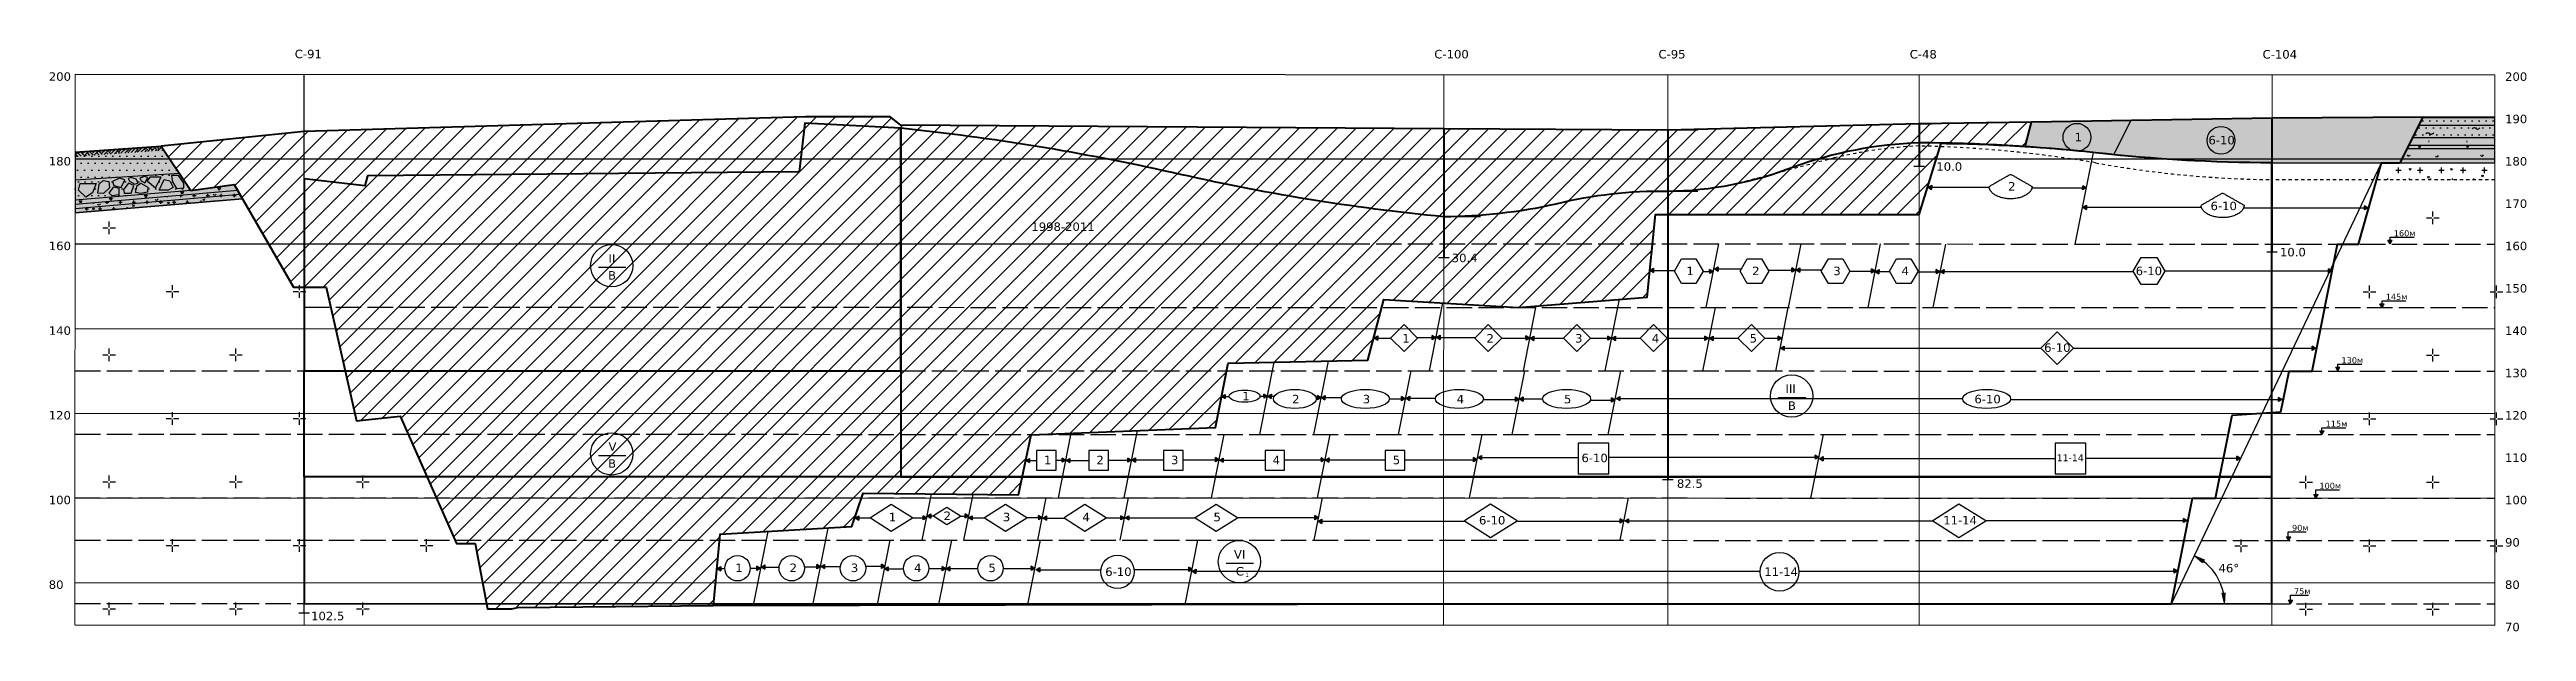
# Model space of a CAD drawing. Header units: millimetres. Extents: x 0 to 6474735, y 0 to 11273163.
# Drawn here: x 3236216 to 3237387, y 5635070 to 5635345 of the extents above; entities that cross this region are included whole.
import ezdxf

# ---------------------------------------------------------------- set-up
doc = ezdxf.new("R2010")
doc.units = ezdxf.units.MM
doc.linetypes.add('ACAD_ISO02W100', pattern=[15, 12, -3])
doc.linetypes.add('AHIDDEN2', pattern=[3, 1.5, -1.5])
for name, color, linetype in [('3доб', 7, 'Continuous'), ('4доб', 7, 'Continuous'), ('5 р1ків', 7, 'Continuous'), ('5доб', 7, 'Continuous'), ('НАДЗЕМКА', 7, 'Continuous'), ('ПРОФІЛЬ_БОРТА', 7, 'Continuous')]:
    doc.layers.add(name, color=color, linetype=linetype)
doc.styles.add('universw', font='universw.shx', dxfattribs={"oblique": 10})
doc.styles.add('стиль1', font='verdana.ttf', dxfattribs={"height": 4})
doc.styles.add('стиль1-свердловини', font='verdana.ttf', dxfattribs={"height": 2})

msp = doc.modelspace()

# ---------------------------------------------------------------- texts
at = {"linetype": 'Continuous', "insert": (3236680.278, 5635262.966), "char_height": 4, "attachment_point": 1, "style": 'стиль1'}
msp.add_mtext_dynamic_manual_height_columns('1998-2011', width=34.37521, gutter_width=7.5, heights=[0], dxfattribs=at)
at = {"layer": '3доб', "char_height": 4, "attachment_point": 1, "style": 'стиль1'}
for s, insert in [('1', (3236855.613, 5635210.245)), ('2', (3236895.405, 5635210.245)), ('3', (3236937.274, 5635210.245)), ('4', (3236973.566, 5635210.245)), ('5', (3237019.774, 5635210.245)), ('6-10', (3237158.986, 5635205.859))]:
    msp.add_mtext_dynamic_manual_height_columns(s, width=5.89081, gutter_width=5, heights=[0], dxfattribs=dict(at, insert=insert))
at = {"layer": '4доб', "char_height": 4, "attachment_point": 1, "style": 'стиль1'}
for s, insert in [('1', (3236779.983, 5635182.933)), ('2', (3236803.501, 5635181.532)), ('3', (3236836.906, 5635181.532)), ('4', (3236881.305, 5635181.532)), ('5', (3236932.002, 5635181.532)), ('6-10', (3237126.016, 5635181.532))]:
    msp.add_mtext_dynamic_manual_height_columns(s, width=5.89081, gutter_width=5, heights=[0], dxfattribs=dict(at, insert=insert))
at = {"layer": '5 р1ків', "char_height": 4, "attachment_point": 1, "style": 'стиль1'}
for s, width, gutter_width, insert in [('1', 5.89081, 5, (3237173.403, 5635305.309)), ('6-10', 5.89081, 5, (3237236.628, 5635303.851)), ('2', 1.38532, 7.5, (3237141.974, 5635282.05, 195.533)), ('6-10', 1.38532, 7.5, (3237237.633, 5635272.786, 195.533)), ('1', 1.38532, 7.5, (3236540.378, 5635101.833)), ('2', 1.38532, 7.5, (3236566.001, 5635101.833)), ('3', 1.38532, 7.5, (3236594.971, 5635101.833)), ('4', 1.38532, 7.5, (3236624.816, 5635101.833)), ('5', 1.38532, 7.5, (3236659.984, 5635101.833)), ('6-10', 1.38532, 7.5, (3236715.201, 5635099.989, 195.533)), ('11-14', 1.38532, 7.5, (3237026.679, 5635099.989, 195.533))]:
    msp.add_mtext_dynamic_manual_height_columns(s, width=width, gutter_width=gutter_width, heights=[0], dxfattribs=dict(at, insert=insert))
at = {"layer": '5 р1ків', "color": 7, "char_height": 4, "attachment_point": 1, "style": 'стиль1'}
for s, insert in [('1', (3236989.937, 5635242.087, 195.533)), ('2', (3237020.972, 5635242.087, 195.533)), ('3', (3237059.332, 5635242.087, 195.533)), ('4', (3237091.577, 5635242.087, 195.533)), ('6-10', (3237202.248, 5635242.087, 195.533))]:
    msp.add_mtext_dynamic_manual_height_columns(s, width=1.38532, gutter_width=7.5, heights=[0], dxfattribs=dict(at, insert=insert))
at = {"layer": '5 р1ків', "linetype": 'Continuous', "char_height": 4, "attachment_point": 1, "style": 'стиль1'}
for s, insert in [('1', (3236612.879, 5635125.822)), ('2', (3236638.789, 5635126.415)), ('3', (3236666.817, 5635125.822)), ('4', (3236704.419, 5635125.822)), ('5', (3236766.393, 5635125.822)), ('6-10', (3236891.851, 5635124.311)), ('11-14', (3237111.265, 5635124.311))]:
    msp.add_mtext_dynamic_manual_height_columns(s, width=8.41911, gutter_width=5, heights=[0], dxfattribs=dict(at, insert=insert))
at = {"layer": '5доб', "attachment_point": 1, "style": 'стиль1'}
for s, width, insert, char_height in [('1', 4, (3236686.26, 5635152.782), 4), ('2', 4, (3236711.044, 5635152.782), 4), ('3', 4, (3236746.297, 5635152.782), 4), ('4', 4, (3236794.308, 5635152.782), 4), ('5', 4, (3236851.086, 5635152.782), 4), ('6-10', 23.68242, (3236940.282, 5635153.747), 4), ('11-14', 23.68242, (3237164.932, 5635153.397), 3.2)]:
    msp.add_mtext_dynamic_manual_height_columns(s, width=width, gutter_width=5, heights=[0], dxfattribs=dict(at, insert=insert, char_height=char_height))
at = {"layer": 'ПРОФІЛЬ_БОРТА', "attachment_point": 1}
for s, width, insert, char_height, style in [('C-91', 13.8036, (3236332.126, 5635344.561), 4, 'стиль1'), ('C-100', 13.8036, (3236870.736, 5635344.467), 4, 'стиль1'), ('C-95', 13.8036, (3236976.696, 5635344.448), 4, 'стиль1'), ('C-48', 13.8036, (3237095.456, 5635344.428), 4, 'стиль1'), ('C-104', 13.8036, (3237262.226, 5635344.398), 4, 'стиль1'), ('200', 5.24734, (3236215.874, 5635333.895), 4, 'стиль1-свердловини'), ('200', 5.24734, (3237376.843, 5635333.865), 4, 'стиль1-свердловини'), ('190', 5.24734, (3237376.84, 5635313.865), 4, 'стиль1-свердловини'), ('180', 5.24734, (3236215.863, 5635293.895), 4, 'стиль1-свердловини'), ('10.0', 1.68961, (3237108.013, 5635291.38), 4, 'стиль1'), ('к', 2.14139, (3237340.257, 5635302.298), 1.5, 'universw'), ('к', 2.14139, (3237358.201, 5635302.169), 1.5, 'universw'), ('180', 5.24734, (3237376.833, 5635293.865), 4, 'стиль1-свердловини'), ('170', 5.24734, (3237376.833, 5635273.865), 4, 'стиль1-свердловини'), ('160м', 8.39598, (3237324.246, 5635259.266), 2.8, 'стиль1'), ('160', 5.24734, (3236215.867, 5635253.895), 4, 'стиль1-свердловини'), ('ІІ', 2.69401, (3236480.415, 5635247.99), 4, 'стиль1'), ('30.4', 1.68961, (3236878.973, 5635248.219), 4, 'стиль1'), ('10.0', 1.68961, (3237270.446, 5635250.951), 4, 'стиль1'), ('160', 5.24734, (3237376.837, 5635253.865), 4, 'стиль1-свердловини'), ('В', 5.41282, (3236480.191, 5635239.995), 4, 'стиль1'), ('150', 5.24734, (3237376.833, 5635233.865), 4, 'стиль1-свердловини'), ('145м', 8.39598, (3237320.446, 5635229.259), 2.8, 'стиль1'), ('140', 5.24734, (3236215.86, 5635213.895), 4, 'стиль1-свердловини'), ('140', 5.24734, (3237376.83, 5635213.865), 4, 'стиль1-свердловини'), ('130м', 8.39598, (3237299.522, 5635199.273), 2.8, 'стиль1'), ('ІІІ', 2.69401, (3237036.724, 5635186.443), 4, 'стиль1'), ('130', 5.24734, (3237376.826, 5635193.865), 4, 'стиль1-свердловини'), ('В', 5.41282, (3237037.878, 5635178.448), 4, 'стиль1'), ('120', 5.24734, (3236215.835, 5635173.895), 4, 'стиль1-свердловини'), ('115м', 8.39598, (3237292.03, 5635169.328), 2.8, 'стиль1'), ('120', 5.24734, (3237376.805, 5635173.865), 4, 'стиль1-свердловини'), ('V', 2.69401, (3236480.415, 5635159.108), 4, 'стиль1'), ('В', 5.41282, (3236480.191, 5635151.114), 4, 'стиль1'), ('110', 5.24734, (3237376.805, 5635153.865), 4, 'стиль1-свердловини'), ('82.5', 1.68961, (3236985.415, 5635141.631), 4, 'стиль1'), ('100м', 8.39598, (3237289.087, 5635139.995), 2.8, 'стиль1'), ('100', 5.24734, (3236215.846, 5635133.895), 4, 'стиль1-свердловини'), ('100', 5.24734, (3237376.816, 5635133.865), 4, 'стиль1-свердловини'), ('90м', 8.39598, (3237276.136, 5635120.106), 2.8, 'стиль1'), ('VІ', 2.69401, (3236776.039, 5635108.201), 4, 'стиль1'), ('90', 5.24734, (3237376.812, 5635113.865), 4, 'стиль1-свердловини'), ('80', 5.24734, (3236215.839, 5635093.895), 4, 'стиль1-свердловини'), ('С', 5.41282, (3236776.885, 5635100.206), 4, 'стиль1'), ('1', 1.90319, (3236781.383, 5635097.522), 2, 'стиль1'), ('46%%D', 8.39598, (3237241.417, 5635101.674), 4, 'стиль1'), ('80', 5.24734, (3237376.809, 5635093.865), 4, 'стиль1-свердловини'), ('75м', 8.39598, (3237277.099, 5635090.202), 2.8, 'стиль1'), ('102.5', 1.68961, (3236339.84, 5635079.09), 4, 'стиль1'), ('70', 5.24734, (3237376.805, 5635073.865), 4, 'стиль1-свердловини')]:
    msp.add_mtext_dynamic_manual_height_columns(s, width=width, gutter_width=7.5, heights=[0], dxfattribs=dict(at, insert=insert, char_height=char_height, style=style))

# ---------------------------------------------------------------- blocks, each defined once
blk = doc.blocks.new('25_1')
at = {"linetype": 'Continuous'}
blk.add_hatch(color=0, dxfattribs=at).paths.add_polyline_path([(0.5, 0.35), (-0.5, 0.35), (0, -0.51)])
at = {"color": 0, "linetype": 'Continuous'}
for points in [[(-0.5, 0.35), (0.5, 0.35)], [(0, -0.51), (-0.5, 0.35)], [(0, -0.51), (0.5, 0.35)]]:
    blk.add_lwpolyline(points, dxfattribs=at)

# ---------------------------------------------------------------- hatches: boundary and pattern name
at = {"linetype": 'Continuous'}
h = msp.add_hatch(dxfattribs=at)
h.set_pattern_fill('ANSI31', color=256, scale=2)
edge = h.paths.add_edge_path()
edge.add_line((3236269.037, 5635298.942), (3236283.071, 5635278.139))
edge.add_line((3236283.071, 5635278.139), (3236303.555, 5635280.939))
edge.add_line((3236303.555, 5635280.939), (3236331.588, 5635232.331))
edge.add_line((3236331.588, 5635232.331), (3236347.026, 5635232.331))
edge.add_line((3236347.026, 5635232.331), (3236361.222, 5635169.326))
edge.add_line((3236361.222, 5635169.326), (3236381.986, 5635171.522))
edge.add_line((3236381.986, 5635171.522), (3236408.538, 5635111.317))
edge.add_line((3236408.538, 5635111.317), (3236417.347, 5635111.317))
edge.add_line((3236417.347, 5635111.317), (3236423.251, 5635080.515))
edge.add_line((3236423.251, 5635080.515), (3236434.706, 5635080.515))
edge.add_line((3236434.706, 5635080.515), (3236437.446, 5635081.128))
edge.add_line((3236437.446, 5635081.128), (3236530.084, 5635082.112))
edge.add_line((3236530.084, 5635082.112), (3236533.145, 5635115.696))
edge.add_line((3236533.145, 5635115.696), (3236595.364, 5635119.285))
edge.add_line((3236595.364, 5635119.285), (3236600.724, 5635135.084))
edge.add_line((3236600.724, 5635135.084), (3236674.261, 5635134.271))
edge.add_line((3236674.261, 5635134.271), (3236680.142, 5635162.67))
edge.add_line((3236680.142, 5635162.67), (3236767.258, 5635166.055))
edge.add_line((3236767.258, 5635166.055), (3236773.3, 5635196.454))
edge.add_line((3236773.3, 5635196.454), (3236839.315, 5635197.842))
edge.add_line((3236839.315, 5635197.842), (3236846.829, 5635226.641))
edge.add_line((3236846.829, 5635226.641), (3236910.403, 5635222.83))
edge.add_line((3236910.403, 5635222.83), (3236971.352, 5635227.725))
edge.add_line((3236971.352, 5635227.725), (3236975.239, 5635266.797))
edge.add_line((3236975.239, 5635266.797), (3237099.892, 5635266.797))
edge.add_line((3237099.892, 5635266.797), (3237110.239, 5635300.348))
edge.add_arc((3237105.355, 5634670.671), 629.696, 85.931835, 89.555619, ccw=False)
edge.add_line((3237150.028, 5635298.78), (3237153.024, 5635310.416))
edge.add_line((3237153.024, 5635310.416), (3237099.905, 5635309.597))
edge.add_line((3237099.905, 5635309.597), (3236981.144, 5635306.617))
edge.add_line((3236981.144, 5635306.617), (3236875.183, 5635307.236))
edge.add_line((3236875.183, 5635307.236), (3236618.574, 5635308.881))
edge.add_line((3236618.574, 5635308.881), (3236613.575, 5635312.882))
edge.add_line((3236613.575, 5635312.882), (3236573.574, 5635312.882))
edge.add_line((3236573.574, 5635312.882), (3236336.574, 5635305.927))
edge.add_line((3236336.574, 5635305.927), (3236269.037, 5635298.942))
at = {"layer": 'ПРОФІЛЬ_БОРТА'}
h = msp.add_hatch(color=2, dxfattribs=at)
h.dxf.hatch_style = 1
edge = h.paths.add_edge_path()
edge.add_line((3237153.047, 5635310.427), (3237150.048, 5635298.78))
edge.add_arc((3237080.549, 5634289.171), 1011.999, 83.506276, 86.062104, ccw=False)
edge.add_arc((3237267.965, 5636053.633), 762.456, 264.508568, 269.90205)
edge.add_line((3237266.662, 5635291.179), (3237372.013, 5635291.16))
edge.add_line((3237372.013, 5635291.16), (3237372.017, 5635312.761))
edge.add_line((3237372.017, 5635312.761), (3237266.699, 5635312.179))
edge.add_line((3237266.699, 5635312.179), (3237153.047, 5635310.427))
h = msp.add_hatch(dxfattribs=at)
h.set_pattern_fill('DOTS', color=256, scale=2.1)
h.paths.add_polyline_path([(3237371.993, 5635308.967), (3237336.257, 5635308.967), (3237333.299, 5635303.155), (3237371.992, 5635303.149)])
h = msp.add_hatch(dxfattribs=at)
h.set_pattern_fill('DOTS', color=256, scale=2.1)
h.paths.add_polyline_path([(3237371.993, 5635312.749), (3237338.185, 5635312.755), (3237336.257, 5635308.967), (3237371.993, 5635308.967)])
h = msp.add_hatch(color=2, dxfattribs=at)
h.dxf.hatch_style = 1
h.paths.add_polyline_path([(3236228.258, 5635267.458), (3236307.448, 5635274.19), (3236303.555, 5635280.939), (3236283.071, 5635278.139), (3236269.037, 5635298.942), (3236228.263, 5635296.102)])
h = msp.add_hatch(dxfattribs=at)
h.set_pattern_fill('DOTS', color=256, scale=2.1)
h.paths.add_polyline_path([(3236228.263, 5635296.102), (3236228.262, 5635292.949), (3236273.08, 5635292.949), (3236269.037, 5635298.942)])
h.paths.add_polyline_path([(3236228.262, 5635292.949), (3236228.26, 5635282.955), (3236277.692, 5635286.112), (3236273.08, 5635292.949)])
h = msp.add_hatch(dxfattribs=at)
h.set_pattern_fill('EARTH', color=256, scale=0.5, angle=45)
h.paths.add_polyline_path([(3236270.329, 5635297.027), (3236269.037, 5635298.942), (3236228.263, 5635296.102), (3236228.262, 5635294.097)])
h = msp.add_hatch(dxfattribs=at)
h.set_pattern_fill('DOTS', color=256, scale=2)
h.paths.add_polyline_path([(3236228.26, 5635282.955), (3236228.259, 5635273.48), (3236283.071, 5635278.139), (3236277.692, 5635286.112)])
h.paths.add_polyline_path([(3236241.579, 5635282.813), (3236244.301, 5635282.344), (3236244.582, 5635279.251), (3236241.673, 5635276.58), (3236239.044, 5635276.861), (3236239.655, 5635280.985)], flags=16)
h.paths.add_polyline_path([(3236238.198, 5635281.342), (3236236.575, 5635276.955), (3236233.328, 5635274.953), (3236229.89, 5635278.195), (3236230.75, 5635281.342)], flags=16)
h.paths.add_polyline_path([(3236246.037, 5635282.391), (3236249.323, 5635283.844), (3236251.857, 5635283.094), (3236250.074, 5635279.532), (3236246.648, 5635280.376)], flags=16)
h.paths.add_polyline_path([(3236246.554, 5635279.72), (3236248.947, 5635279.204), (3236248.947, 5635275.97), (3236245.85, 5635275.595), (3236244.395, 5635276.814)], flags=16)
h.paths.add_polyline_path([(3236251.16, 5635278.551), (3236253.553, 5635281.551), (3236256.088, 5635280.379), (3236254.867, 5635276.77), (3236251.441, 5635276.77)], flags=16)
h.paths.add_polyline_path([(3236253.321, 5635283.696), (3236254.727, 5635284.129), (3236257.219, 5635283.35), (3236258.142, 5635281.646), (3236256.604, 5635280.988), (3236253.929, 5635282.394)], flags=16)
h.paths.add_polyline_path([(3236257.597, 5635280.445), (3236259.331, 5635281.551), (3236262.689, 5635279.708), (3236262.467, 5635277.24), (3236259.161, 5635276.615), (3236256.785, 5635277.129)], flags=16)
h.paths.add_polyline_path([(3236258.832, 5635283.822), (3236261.068, 5635284.686), (3236262.713, 5635284.154), (3236261.321, 5635281.624), (3236259.553, 5635282.597)], flags=16)
h.paths.add_polyline_path([(3236262.429, 5635282.626), (3236263.597, 5635284.316), (3236269.025, 5635284.316), (3236266.34, 5635279.245)], flags=16)
h.paths.add_polyline_path([(3236268.091, 5635278.254), (3236270.425, 5635283.267), (3236273.11, 5635282.567), (3236274.686, 5635279.536), (3236272.23, 5635278.259)], flags=16)
h.paths.add_polyline_path([(3236273.811, 5635285.073), (3236277.137, 5635285.073), (3236279.706, 5635281.46), (3236279.706, 5635279.303), (3236276.262, 5635279.012), (3236274.357, 5635282.2)], flags=16)
h = msp.add_hatch(dxfattribs=at)
h.set_pattern_fill('CROSS', color=256, scale=0.8)
h.set_pattern_definition([(0, (3237294.7753, 5635287.5894), (5.08, 5.08), [2.54, -7.62]), (90, (3237296.0453, 5635286.3194), (-5.08, 5.08), [2.54, -7.62])])
h.paths.add_polyline_path([(3237371.99, 5635291.149), (3237318.451, 5635291.158), (3237316.196, 5635283.158), (3237371.988, 5635283.149)])
h = msp.add_hatch(dxfattribs=at)
h.set_pattern_fill('CROSS', color=256, scale=0.5)
h.paths.add_polyline_path([(3236269.154, 5635272.942), (3236245.592, 5635272.946), (3236228.258, 5635271.472), (3236228.258, 5635269.465)])
h.paths.add_polyline_path([(3236245.592, 5635272.946), (3236269.154, 5635272.942), (3236306.344, 5635276.104), (3236305.241, 5635278.017)])
h = msp.add_hatch(dxfattribs=at)
h.set_pattern_fill('CROSS', color=256, scale=0.5)
h.paths.add_polyline_path([(3236292.716, 5635272.938), (3236269.154, 5635272.942), (3236228.258, 5635269.465), (3236228.258, 5635267.458)])
h.paths.add_polyline_path([(3236269.154, 5635272.942), (3236292.716, 5635272.938), (3236307.448, 5635274.19), (3236306.344, 5635276.104)])
h = msp.add_hatch(color=256, dxfattribs=at)
h.dxf.hatch_style = 1
h.paths.add_polyline_path([(3237234.692, 5635103.591), (3237233.829, 5635102.165), (3237229.99, 5635105.483)])
h = msp.add_hatch(color=256, dxfattribs=at)
h.dxf.hatch_style = 1
h.paths.add_polyline_path([(3237244.553, 5635087.83), (3237242.895, 5635087.664), (3237244.221, 5635082.772)])

# ---------------------------------------------------------------- linework, layer by layer
at = {"linetype": 'Continuous', "lineweight": 40}
msp.add_lwpolyline([(3236269.037, 5635298.942), (3236283.071, 5635278.139), (3236303.555, 5635280.939), (3236331.588, 5635232.331), (3236347.026, 5635232.331), (3236361.222, 5635169.326), (3236381.986, 5635171.522), (3236408.538, 5635111.317), (3236417.347, 5635111.317), (3236423.251, 5635080.515), (3236434.706, 5635080.515), (3236437.446, 5635081.128), (3236530.084, 5635082.112), (3236533.145, 5635115.696), (3236595.364, 5635119.285), (3236600.724, 5635135.084), (3236674.261, 5635134.271), (3236680.142, 5635162.67), (3236767.258, 5635166.055), (3236773.3, 5635196.454), (3236839.315, 5635197.842), (3236846.829, 5635226.641), (3236910.403, 5635222.83), (3236971.352, 5635227.725), (3236975.239, 5635266.797), (3237099.892, 5635266.797), (3237110.239, 5635300.348, -0.01581306), (3237150.028, 5635298.78), (3237153.024, 5635310.416), (3237099.905, 5635309.597), (3236981.144, 5635306.617), (3236875.183, 5635307.236), (3236618.574, 5635308.881), (3236613.575, 5635312.882), (3236573.574, 5635312.882), (3236336.574, 5635305.927)], format="xyb", close=True, dxfattribs=at)
at = {"layer": '3доб'}
for points in [[(3236856.462, 5635214.712), (3236850.083, 5635208.332), (3236856.462, 5635201.953), (3236862.842, 5635208.332), (3236856.462, 5635214.712)], [(3236896.254, 5635214.712), (3236889.875, 5635208.332), (3236896.254, 5635201.953), (3236902.634, 5635208.332), (3236896.254, 5635214.712)], [(3236938.124, 5635214.712), (3236931.744, 5635208.332), (3236938.124, 5635201.953), (3236944.503, 5635208.332), (3236938.124, 5635214.712)], [(3236974.415, 5635214.712), (3236968.036, 5635208.332), (3236974.415, 5635201.953), (3236980.795, 5635208.332), (3236974.415, 5635214.712)], [(3237020.623, 5635214.712), (3237014.244, 5635208.332), (3237020.623, 5635201.953), (3237027.003, 5635208.332), (3237020.623, 5635214.712)], [(3237165.184, 5635211.359), (3237157.465, 5635203.64), (3237165.184, 5635195.921), (3237172.903, 5635203.64), (3237165.184, 5635211.359)]]:
    msp.add_lwpolyline(points, dxfattribs=at)
at = {"layer": '4доб'}
for centre, major_axis, ratio in [((3236781.078, 5635180.923), (7.262, 0), 0.39673127), ((3236804.782, 5635179.62), (10.124, 0), 0.44465126), ((3236838.186, 5635179.62), (11.347, 0), 0.39673127), ((3236882.585, 5635179.62), (11.347, 0), 0.39673127), ((3236933.282, 5635179.62), (11.347, 0), 0.39673127), ((3237131.759, 5635179.62), (11.347, 0), 0.39673127)]:
    msp.add_ellipse(centre, major_axis=major_axis, ratio=ratio, dxfattribs=at)
at = {"layer": '5 р1ків', "color": 7}
for points in [[(3236987.594, 5635234.151), (3236984.213, 5635240.008), (3236987.594, 5635245.864), (3236994.357, 5635245.864), (3236997.738, 5635240.008), (3236994.357, 5635234.151)], [(3237018.63, 5635234.151), (3237015.248, 5635240.008), (3237018.63, 5635245.864), (3237025.392, 5635245.864), (3237028.774, 5635240.008), (3237025.392, 5635234.151)], [(3237056.989, 5635234.151), (3237053.608, 5635240.008), (3237056.989, 5635245.864), (3237063.752, 5635245.864), (3237067.133, 5635240.008), (3237063.752, 5635234.151)], [(3237089.234, 5635234.151), (3237085.853, 5635240.008), (3237089.234, 5635245.864), (3237095.997, 5635245.864), (3237099.378, 5635240.008), (3237095.997, 5635234.151)], [(3237204.823, 5635233.586), (3237201.104, 5635240.028), (3237204.823, 5635246.471), (3237212.262, 5635246.471), (3237215.982, 5635240.028), (3237212.262, 5635233.586)]]:
    msp.add_lwpolyline(points, close=True, dxfattribs=at)
at = {"layer": '5 р1ків', "linetype": 'Continuous'}
for points in [[(3236614.055, 5635129.738), (3236604.199, 5635123.426), (3236614.055, 5635117.084), (3236624.169, 5635123.411), (3236614.055, 5635129.738)], [(3236640.365, 5635128.354), (3236634.058, 5635124.314), (3236640.365, 5635120.256), (3236646.838, 5635124.305), (3236640.365, 5635128.354)], [(3236667.994, 5635129.738), (3236658.138, 5635123.426), (3236667.994, 5635117.084), (3236678.107, 5635123.411), (3236667.994, 5635129.738)], [(3236705.596, 5635129.738), (3236695.74, 5635123.426), (3236705.596, 5635117.084), (3236715.709, 5635123.411), (3236705.596, 5635129.738)], [(3236767.57, 5635129.738), (3236757.714, 5635123.426), (3236767.57, 5635117.084), (3236777.683, 5635123.411), (3236767.57, 5635129.738)], [(3236897.261, 5635129.975), (3236884.941, 5635122.085), (3236897.261, 5635114.158), (3236909.902, 5635122.066), (3236897.261, 5635129.975)], [(3237118.701, 5635129.975), (3237106.381, 5635122.085), (3237118.701, 5635114.158), (3237131.343, 5635122.066), (3237118.701, 5635129.975)]]:
    msp.add_lwpolyline(points, close=True, dxfattribs=at)
at = {"layer": '5 р1ків'}
for centre, radius in [((3237174.455, 5635303.214), 6.56), ((3237242.56, 5635301.755), 6.56), ((3236541.379, 5635099.61), 6), ((3236567.002, 5635099.61), 6), ((3236595.972, 5635099.61), 6), ((3236625.816, 5635099.61), 6), ((3236660.984, 5635099.61), 6), ((3236721.003, 5635097.961), 7.909), ((3237033.938, 5635097.961), 9.133)]:
    msp.add_circle(centre, radius, dxfattribs=at)
for points in [[(3237153.269, 5635279.969, 195.533), (3237148.197, 5635282.883, 195.533), (3237143.124, 5635285.796, 195.533), (3237138.052, 5635282.883, 195.533), (3237132.98, 5635279.969, 195.533), (3237132.98, 5635274.142, 195.533), (3237143.124, 5635274.142, 195.533), (3237153.269, 5635274.142, 195.533), (3237153.269, 5635279.969, 195.533)], [(3237253.479, 5635271.099, 195.533), (3237248.407, 5635274.013, 195.533), (3237243.334, 5635276.926, 195.533), (3237238.262, 5635274.013, 195.533), (3237233.19, 5635271.099, 195.533), (3237233.19, 5635265.272, 195.533), (3237243.334, 5635265.272, 195.533), (3237253.479, 5635265.272, 195.533), (3237253.479, 5635271.099, 195.533)]]:
    msp.add_rational_spline(points, [1, 1, 1, 1, 1, 0.707106781187, 1, 0.707106781187, 1], degree=2, knots=[0, 0, 0, 1, 1, 2, 2, 3.57079633, 3.57079633, 5.14159265, 5.14159265, 5.14159265], dxfattribs=at)
at = {"layer": '5доб'}
for points in [[(3236682.732, 5635145.994), (3236691.948, 5635145.994), (3236691.948, 5635155.21), (3236682.732, 5635155.21)], [(3236707.517, 5635145.994), (3236716.733, 5635145.994), (3236716.733, 5635155.21), (3236707.517, 5635155.21)], [(3236742.769, 5635145.994), (3236751.985, 5635145.994), (3236751.985, 5635155.21), (3236742.769, 5635155.21)], [(3236790.781, 5635145.994), (3236799.997, 5635145.994), (3236799.997, 5635155.21), (3236790.781, 5635155.21)], [(3236847.558, 5635145.994), (3236856.774, 5635145.994), (3236856.774, 5635155.21), (3236847.558, 5635155.21)], [(3236938.766, 5635144.284), (3236953.166, 5635144.284), (3236953.166, 5635158.684), (3236938.766, 5635158.684)], [(3237164.232, 5635144.284), (3237178.632, 5635144.284), (3237178.632, 5635158.684), (3237164.232, 5635158.684)]]:
    msp.add_lwpolyline(points, close=True, dxfattribs=at)
at = {"layer": 'НАДЗЕМКА', "color": 7}
for points in [[(3237322.506, 5635253.351), (3237322.506, 5635255.962), (3237333.798, 5635255.962)], [(3237318.707, 5635223.345), (3237318.707, 5635225.956), (3237329.998, 5635225.956)], [(3237297.782, 5635193.359), (3237297.782, 5635195.97), (3237309.074, 5635195.97)], [(3237290.29, 5635163.414), (3237290.29, 5635166.025), (3237301.582, 5635166.025)], [(3237287.347, 5635134.08), (3237287.347, 5635136.691), (3237298.639, 5635136.691)], [(3237274.396, 5635114.192), (3237274.396, 5635116.803), (3237282.905, 5635116.803)], [(3237275.36, 5635084.287), (3237275.36, 5635086.898), (3237283.869, 5635086.898)]]:
    msp.add_lwpolyline(points, dxfattribs=at)
at = {"layer": 'ПРОФІЛЬ_БОРТА', "lineweight": 15}
for p, q in [((3236228.269, 5635332.949), (3236228.224, 5635072.949)), ((3236336.579, 5635332.93), (3236336.533, 5635072.93)), ((3236875.189, 5635332.836), (3236875.143, 5635072.836)), ((3236981.149, 5635332.817), (3236981.103, 5635072.817)), ((3237099.909, 5635332.797), (3237099.863, 5635072.797)), ((3237266.679, 5635332.768), (3237266.633, 5635072.768)), ((3237371.997, 5635332.749), (3237371.951, 5635072.749))]:
    msp.add_line(p, q, dxfattribs=at)
at = {"layer": 'ПРОФІЛЬ_БОРТА'}
msp.add_line((3237191.868, 5635295.014), (3237200.175, 5635311.334), dxfattribs=at)
at = {"layer": 'ПРОФІЛЬ_БОРТА', "color": 4}
for points in [[(3236228.269, 5635332.949), (3237371.997, 5635332.749)], [(3236228.262, 5635292.949), (3237371.99, 5635292.949)], [(3236228.255, 5635252.949), (3236835.545, 5635252.843)], [(3236228.248, 5635212.949), (3237371.976, 5635212.749)], [(3236228.241, 5635172.949), (3237371.969, 5635172.749)], [(3236228.234, 5635132.949), (3237371.962, 5635132.749)], [(3236228.227, 5635092.949), (3237371.955, 5635092.749)], [(3236228.224, 5635072.949), (3237371.951, 5635072.749)]]:
    msp.add_lwpolyline(points, dxfattribs=at)
at = {"layer": 'ПРОФІЛЬ_БОРТА'}
for points in [[(3236336.537, 5635092.93), (3236336.579, 5635332.93)], [(3237333.299, 5635303.155), (3237371.992, 5635303.149)], [(3237336.257, 5635308.967), (3237371.993, 5635308.967)], [(3236269.037, 5635298.942), (3236228.263, 5635296.102)], [(3237173.712, 5635252.782), (3237182.305, 5635296.027)], [(3237371.991, 5635297.749), (3237330.551, 5635297.756)], [(3237371.991, 5635299.267), (3237331.32, 5635299.267)], [(3237336.728, 5635299.079), (3237336.419, 5635298.139), (3237336.106, 5635299.089)], [(3237359.393, 5635299.079), (3237359.084, 5635298.14), (3237358.771, 5635299.089)], [(3236277.692, 5635286.112), (3236228.26, 5635282.955)], [(3237219.172, 5635082.776), (3237318.454, 5635291.167)], [(3237266.638, 5635291.167), (3237371.99, 5635291.149)], [(3237332.316, 5635288.462), (3237332.007, 5635287.522), (3237331.694, 5635288.472)], [(3237341.021, 5635284.673), (3237340.712, 5635283.734), (3237340.399, 5635284.684)], [(3237351.903, 5635288.377), (3237351.593, 5635287.437), (3237351.28, 5635288.387)], [(3237366.55, 5635285.315), (3237366.24, 5635284.375), (3237365.928, 5635285.325)], [(3236305.241, 5635278.017), (3236228.258, 5635271.472)], [(3236306.344, 5635276.104), (3236228.258, 5635269.465)], [(3236307.448, 5635274.19), (3236228.258, 5635267.458)], [(3236283.071, 5635278.139), (3236228.259, 5635273.48)], [(3236237.227, 5635269.762), (3236236.917, 5635268.822), (3236236.604, 5635269.772)], [(3236256.166, 5635271.28), (3236255.857, 5635270.341), (3236255.544, 5635271.29)], [(3236272.805, 5635272.517), (3236272.496, 5635271.577), (3236272.183, 5635272.527)], [(3236289.419, 5635274.103), (3236289.11, 5635273.163), (3236288.797, 5635274.113)], [(3237342.745, 5635265.72), (3237342.745, 5635268.22)], [(3236241.332, 5635260.426), (3236243.832, 5635260.426)], [(3236244.332, 5635260.926), (3236244.332, 5635263.426)], [(3236244.332, 5635257.426), (3236244.332, 5635259.926)], [(3236244.832, 5635260.426), (3236247.332, 5635260.426)], [(3237339.745, 5635265.22), (3237342.245, 5635265.22)], [(3237342.745, 5635262.22), (3237342.745, 5635264.72)], [(3237343.245, 5635265.22), (3237345.745, 5635265.22)], [(3236999.227, 5635222.814), (3237005.196, 5635252.854)], [(3237038.123, 5635222.808), (3237044.093, 5635252.854)], [(3237075.728, 5635222.801), (3237081.696, 5635252.841)], [(3237106.544, 5635222.727), (3237112.513, 5635252.766)], [(3236274.335, 5635230.926), (3236274.335, 5635233.426)], [(3236334.335, 5635230.926), (3236334.335, 5635233.426)], [(3236475.65, 5635241.786), (3236488.658, 5635241.786)], [(3237312.745, 5635230.745), (3237312.745, 5635233.245)], [(3237372.745, 5635230.745), (3237372.745, 5635233.245)], [(3236271.335, 5635230.426), (3236273.835, 5635230.426)], [(3236274.335, 5635227.426), (3236274.335, 5635229.926)], [(3236274.835, 5635230.426), (3236277.335, 5635230.426)], [(3236331.335, 5635230.426), (3236333.835, 5635230.426)], [(3236334.335, 5635227.426), (3236334.335, 5635229.926)], [(3236334.835, 5635230.426), (3236337.335, 5635230.426)], [(3236868.407, 5635192.837), (3236874.79, 5635224.965)], [(3236912.815, 5635192.829), (3236918.911, 5635223.513)], [(3236951.552, 5635192.823), (3236958.278, 5635226.675)], [(3236997.654, 5635192.767), (3237003.624, 5635222.814)], [(3237032.097, 5635192.761), (3237038.067, 5635222.808)], [(3237309.745, 5635230.245), (3237312.245, 5635230.245)], [(3237312.745, 5635227.245), (3237312.745, 5635229.745)], [(3237313.245, 5635230.245), (3237315.745, 5635230.245)], [(3237369.745, 5635230.245), (3237372.245, 5635230.245)], [(3237372.745, 5635227.245), (3237372.745, 5635229.745)], [(3237373.245, 5635230.245), (3237375.745, 5635230.245)], [(3236241.332, 5635200.426), (3236243.832, 5635200.426)], [(3236244.332, 5635200.926), (3236244.332, 5635203.426)], [(3236244.332, 5635197.426), (3236244.332, 5635199.926)], [(3236244.832, 5635200.426), (3236247.332, 5635200.426)], [(3236301.335, 5635200.426), (3236303.835, 5635200.426)], [(3236304.335, 5635200.926), (3236304.335, 5635203.426)], [(3236304.335, 5635197.426), (3236304.335, 5635199.926)], [(3236304.835, 5635200.426), (3236307.335, 5635200.426)], [(3237339.745, 5635200.245), (3237342.245, 5635200.245)], [(3237342.745, 5635200.745), (3237342.745, 5635203.245)], [(3237342.745, 5635197.245), (3237342.745, 5635199.745)], [(3237343.245, 5635200.245), (3237345.745, 5635200.245)], [(3236788.329, 5635162.851), (3236795.097, 5635196.912)], [(3236813.858, 5635162.847), (3236820.737, 5635197.469)], [(3236853.822, 5635162.84), (3236859.782, 5635192.839)], [(3236907.53, 5635162.83), (3236913.49, 5635192.829)], [(3236952.959, 5635162.822), (3236958.92, 5635192.821)], [(3237033.336, 5635180.239), (3237046.344, 5635180.239)], [(3236271.335, 5635170.426), (3236273.835, 5635170.426)], [(3236274.335, 5635170.926), (3236274.335, 5635173.426)], [(3236274.335, 5635167.426), (3236274.335, 5635169.926)], [(3236274.835, 5635170.426), (3236277.335, 5635170.426)], [(3236331.335, 5635170.426), (3236333.835, 5635170.426)], [(3236334.335, 5635170.926), (3236334.335, 5635173.426)], [(3236334.335, 5635167.426), (3236334.335, 5635169.926)], [(3236334.835, 5635170.426), (3236337.335, 5635170.426)], [(3236693.175, 5635132.868), (3236699.135, 5635163.408)], [(3236724.08, 5635132.862), (3236730.391, 5635164.622)], [(3236765.492, 5635132.855), (3236771.453, 5635162.854)], [(3236815.475, 5635132.846), (3236821.436, 5635162.845)], [(3236887.332, 5635132.834), (3236893.293, 5635162.833)], [(3237048.756, 5635132.806), (3237054.717, 5635162.805)], [(3237309.745, 5635170.245), (3237312.245, 5635170.245)], [(3237312.745, 5635170.745), (3237312.745, 5635173.245)], [(3237312.745, 5635167.245), (3237312.745, 5635169.745)], [(3237313.245, 5635170.245), (3237315.745, 5635170.245)], [(3237369.745, 5635170.245), (3237372.245, 5635170.245)], [(3237372.745, 5635170.745), (3237372.745, 5635173.245)], [(3237372.745, 5635167.245), (3237372.745, 5635169.745)], [(3237373.245, 5635170.245), (3237375.745, 5635170.245)], [(3236475.65, 5635152.905), (3236488.658, 5635152.905)], [(3236241.335, 5635140.426), (3236243.835, 5635140.426)], [(3236244.335, 5635140.926), (3236244.335, 5635143.426)], [(3236244.335, 5635137.426), (3236244.335, 5635139.926)], [(3236244.835, 5635140.426), (3236247.335, 5635140.426)], [(3236301.335, 5635140.426), (3236303.835, 5635140.426)], [(3236304.335, 5635140.926), (3236304.335, 5635143.426)], [(3236304.335, 5635137.426), (3236304.335, 5635139.926)], [(3236304.835, 5635140.426), (3236307.335, 5635140.426)], [(3236361.335, 5635140.426), (3236363.835, 5635140.426)], [(3236364.335, 5635140.926), (3236364.335, 5635143.426)], [(3236364.335, 5635137.426), (3236364.335, 5635139.926)], [(3236364.835, 5635140.426), (3236367.335, 5635140.426)], [(3237279.745, 5635140.245), (3237282.245, 5635140.245)], [(3237282.745, 5635140.745), (3237282.745, 5635143.245)], [(3237282.745, 5635137.245), (3237282.745, 5635139.745)], [(3237283.245, 5635140.245), (3237285.745, 5635140.245)], [(3237339.745, 5635140.245), (3237342.245, 5635140.245)], [(3237342.745, 5635140.745), (3237342.745, 5635143.245)], [(3237342.745, 5635137.245), (3237342.745, 5635139.745)], [(3237343.245, 5635140.245), (3237345.745, 5635140.245)], [(3236628.666, 5635112.879), (3236633.007, 5635134.727)], [(3236648.419, 5635112.876), (3236652.717, 5635134.509)], [(3236683.35, 5635112.869), (3236687.324, 5635132.869)], [(3236722.236, 5635112.863), (3236726.21, 5635132.862)], [(3236813.957, 5635112.847), (3236817.93, 5635132.846)], [(3236958.556, 5635112.821), (3236962.529, 5635132.821)], [(3236548.926, 5635082.152), (3236555.851, 5635117.006)], [(3236577.045, 5635082.211), (3236584.279, 5635118.615)], [(3236271.335, 5635110.426), (3236273.835, 5635110.426)], [(3236274.335, 5635110.926), (3236274.335, 5635113.426)], [(3236274.335, 5635107.426), (3236274.335, 5635109.926)], [(3236274.835, 5635110.426), (3236277.335, 5635110.426)], [(3236331.335, 5635110.426), (3236333.835, 5635110.426)], [(3236334.335, 5635110.926), (3236334.335, 5635113.426)], [(3236334.335, 5635107.426), (3236334.335, 5635109.926)], [(3236334.835, 5635110.426), (3236337.335, 5635110.426)], [(3236391.335, 5635110.426), (3236393.835, 5635110.426)], [(3236394.335, 5635110.926), (3236394.335, 5635113.426)], [(3236394.335, 5635107.426), (3236394.335, 5635109.926)], [(3236394.835, 5635110.426), (3236397.335, 5635110.426)], [(3236607.499, 5635082.58), (3236613.514, 5635112.856)], [(3236636.607, 5635082.605), (3236642.622, 5635112.881)], [(3236678.619, 5635082.58), (3236684.635, 5635112.856)], [(3236753.023, 5635082.58), (3236759.038, 5635112.856)], [(3237249.095, 5635110.236), (3237251.595, 5635110.236)], [(3237252.095, 5635110.736), (3237252.095, 5635113.236)], [(3237252.095, 5635107.236), (3237252.095, 5635109.736)], [(3237252.595, 5635110.236), (3237255.095, 5635110.236)], [(3237309.745, 5635110.245), (3237312.245, 5635110.245)], [(3237312.745, 5635110.745), (3237312.745, 5635113.245)], [(3237312.745, 5635107.245), (3237312.745, 5635109.745)], [(3237313.245, 5635110.245), (3237315.745, 5635110.245)], [(3237369.745, 5635110.245), (3237372.245, 5635110.245)], [(3237372.745, 5635110.745), (3237372.745, 5635113.245)], [(3237372.745, 5635107.245), (3237372.745, 5635109.745)], [(3237373.245, 5635110.245), (3237375.745, 5635110.245)], [(3236772.344, 5635101.997), (3236785.352, 5635101.997)], [(3236244.335, 5635080.926), (3236244.335, 5635083.426)], [(3236304.335, 5635080.926), (3236304.335, 5635083.426)], [(3236364.335, 5635080.926), (3236364.335, 5635083.426)], [(3237282.745, 5635080.745), (3237282.745, 5635083.245)], [(3237342.745, 5635080.745), (3237342.745, 5635083.245)], [(3236241.335, 5635080.426), (3236243.835, 5635080.426)], [(3236244.335, 5635077.426), (3236244.335, 5635079.926)], [(3236244.835, 5635080.426), (3236247.335, 5635080.426)], [(3236301.335, 5635080.426), (3236303.835, 5635080.426)], [(3236304.335, 5635077.426), (3236304.335, 5635079.926)], [(3236304.835, 5635080.426), (3236307.335, 5635080.426)], [(3236361.335, 5635080.426), (3236363.835, 5635080.426)], [(3236364.335, 5635077.426), (3236364.335, 5635079.926)], [(3236364.835, 5635080.426), (3236367.335, 5635080.426)], [(3237279.745, 5635080.245), (3237282.245, 5635080.245)], [(3237282.745, 5635077.245), (3237282.745, 5635079.745)], [(3237283.245, 5635080.245), (3237285.745, 5635080.245)], [(3237339.745, 5635080.245), (3237342.245, 5635080.245)], [(3237342.745, 5635077.245), (3237342.745, 5635079.745)], [(3237343.245, 5635080.245), (3237345.745, 5635080.245)]]:
    msp.add_lwpolyline(points, dxfattribs=at)
at = {"layer": 'ПРОФІЛЬ_БОРТА', "color": 5, "lineweight": 40}
for points in [[(3236336.57, 5635283.53), (3236336.554, 5635192.93), (3236618.554, 5635192.881), (3236618.574, 5635307.47), (3236573.232, 5635309.917), (3236570.571, 5635286.889), (3236366.428, 5635284.969), (3236365.205, 5635280.193)], [(3236618.554, 5635192.881), (3236618.544, 5635142.881), (3236336.545, 5635142.881), (3236336.554, 5635192.93)], [(3236336.545, 5635142.881), (3236336.545, 5635082.93), (3237266.635, 5635082.768), (3237266.645, 5635142.745)]]:
    msp.add_lwpolyline(points, close=True, dxfattribs=at)
at = {"layer": 'ПРОФІЛЬ_БОРТА', "color": 1, "lineweight": 40}
msp.add_lwpolyline([(3236530.084, 5635082.112), (3236875.145, 5635082.836), (3237219.172, 5635082.776), (3237229.107, 5635132.774), (3237240.009, 5635132.772), (3237247.794, 5635171.972), (3237270.903, 5635173.567), (3237274.804, 5635192.766), (3237285.728, 5635192.764), (3237297.694, 5635252.762), (3237307.629, 5635252.762), (3237318.454, 5635291.167), (3237327.196, 5635291.165), (3237338.185, 5635312.755)], dxfattribs=at)
at = {"layer": 'ПРОФІЛЬ_БОРТА', "color": 5, "lineweight": 40}
msp.add_lwpolyline([(3237266.638, 5635291.167, -0.02739946), (3237183.271, 5635295.882, 0.02538183), (3237099.903, 5635300.597, 0.07790735), (3237040.521, 5635289.107, -0.08971436), (3236981.139, 5635277.617, 0.06437497), (3236928.158, 5635271.627, -0.05369979), (3236875.176, 5635265.636, -0.03255238), (3236746.875, 5635286.553, 0.02873216), (3236618.574, 5635307.47), (3236618.574, 5635192.881), (3236618.574, 5635142.881), (3237266.645, 5635142.745)], format="xyb", close=True, dxfattribs=at)
at = {"layer": 'ПРОФІЛЬ_БОРТА', "color": 1}
for points in [[(3236892.544, 5635307.233), (3236875.183, 5635307.236)], [(3236995.346, 5635306.617), (3236981.144, 5635306.617)], [(3237099.902, 5635292.797), (3237099.905, 5635309.597)], [(3237099.904, 5635309.597), (3237105.99, 5635309.597)]]:
    msp.add_lwpolyline(points, dxfattribs=at)
at = {"layer": 'ПРОФІЛЬ_БОРТА', "lineweight": 40}
for points in [[(3236875.184, 5635307.236), (3236875.184, 5635246.436)], [(3236981.144, 5635306.617), (3236981.115, 5635141.617)], [(3237099.905, 5635309.597), (3237099.905, 5635289.597)], [(3237338.182, 5635312.75), (3237266.675, 5635312.168), (3237153.024, 5635310.416)], [(3237266.675, 5635312.168), (3237266.664, 5635249.168)], [(3237338.185, 5635312.755), (3237371.993, 5635312.749)], [(3236228.263, 5635296.102), (3236269.037, 5635298.942)]]:
    msp.add_lwpolyline(points, dxfattribs=at)
at = {"layer": 'ПРОФІЛЬ_БОРТА', "color": 2}
msp.add_lwpolyline([(3237153.024, 5635310.416), (3237150.025, 5635298.769, -0.01115237), (3237194.977, 5635294.665, 0.02353785), (3237266.638, 5635291.167), (3237371.99, 5635291.149), (3237371.993, 5635312.749), (3237266.675, 5635312.168)], format="xyb", close=True, dxfattribs=at)
msp.add_lwpolyline([(3236228.258, 5635267.458), (3236307.448, 5635274.19), (3236303.555, 5635280.939), (3236283.071, 5635278.139), (3236269.037, 5635298.942), (3236228.263, 5635296.102)], close=True, dxfattribs=at)
at = {"layer": 'ПРОФІЛЬ_БОРТА', "linetype": 'AHIDDEN2'}
msp.add_lwpolyline([(3237371.988, 5635283.149), (3237266.67, 5635283.167, -0.04209336), (3237183.286, 5635291.132, 0.03640357), (3237099.903, 5635299.097, 0.0504253), (3237059.765, 5635293.443), (3237011.345, 5635280.699)], format="xyb", dxfattribs=at)
at = {"layer": 'ПРОФІЛЬ_БОРТА', "color": 5}
for points in [[(3237099.904, 5635300.597), (3237105.99, 5635300.597)], [(3236995.346, 5635277.617), (3236981.144, 5635277.617)], [(3236892.537, 5635265.633), (3236875.176, 5635265.636)]]:
    msp.add_lwpolyline(points, dxfattribs=at)
at = {"layer": 'ПРОФІЛЬ_БОРТА'}
for points in [[(3236229.89, 5635278.195), (3236230.75, 5635281.342), (3236238.198, 5635281.342), (3236236.575, 5635276.955), (3236233.328, 5635274.953)], [(3236239.044, 5635276.861), (3236239.655, 5635280.985), (3236241.579, 5635282.813), (3236244.301, 5635282.344), (3236244.582, 5635279.251), (3236241.673, 5635276.58)], [(3236244.395, 5635276.814), (3236246.554, 5635279.72), (3236248.947, 5635279.204), (3236248.947, 5635275.97), (3236245.85, 5635275.595)], [(3236246.037, 5635282.391), (3236246.648, 5635280.376), (3236250.074, 5635279.532), (3236251.857, 5635283.094), (3236249.323, 5635283.844)], [(3236251.16, 5635278.551), (3236251.441, 5635276.77), (3236254.867, 5635276.77), (3236256.088, 5635280.379), (3236253.553, 5635281.551)], [(3236253.929, 5635282.394), (3236256.604, 5635280.988), (3236258.142, 5635281.646), (3236257.219, 5635283.35), (3236254.727, 5635284.129), (3236253.321, 5635283.696)], [(3236256.785, 5635277.129), (3236257.597, 5635280.445), (3236259.331, 5635281.551), (3236262.689, 5635279.708), (3236262.467, 5635277.24), (3236259.161, 5635276.615)], [(3236258.832, 5635283.822), (3236259.553, 5635282.597), (3236261.321, 5635281.624), (3236262.713, 5635284.154), (3236261.068, 5635284.686)], [(3236262.429, 5635282.626), (3236266.34, 5635279.245), (3236269.025, 5635284.316), (3236263.597, 5635284.316)], [(3236268.091, 5635278.254), (3236270.425, 5635283.267), (3236273.11, 5635282.567), (3236274.686, 5635279.536), (3236272.23, 5635278.259)], [(3236274.357, 5635282.2), (3236276.262, 5635279.012), (3236279.706, 5635279.303), (3236279.706, 5635281.46), (3236277.137, 5635285.073), (3236273.811, 5635285.073)], [(3236230.299, 5635273.233), (3236231.521, 5635273.233), (3236230.91, 5635272.074)], [(3236244.528, 5635274.482), (3236245.751, 5635274.482), (3236245.139, 5635273.322)], [(3236261.129, 5635275.813), (3236262.351, 5635275.813), (3236261.74, 5635274.654)], [(3236278.27, 5635277.441), (3236279.492, 5635277.441), (3236278.881, 5635276.282)], [(3236295.76, 5635279.299), (3236296.982, 5635279.299), (3236296.371, 5635278.14)], [(3237234.692, 5635103.591), (3237233.829, 5635102.165), (3237229.99, 5635105.483)], [(3237244.221, 5635082.772), (3237244.553, 5635087.83), (3237242.895, 5635087.664)]]:
    msp.add_lwpolyline(points, close=True, dxfattribs=at)
at = {"layer": 'ПРОФІЛЬ_БОРТА', "lineweight": 30}
for points in [[(3236336.534, 5635078.53), (3236336.57, 5635283.53)], [(3237097.421, 5635289.597), (3237102.421, 5635289.597)], [(3236872.69, 5635246.436), (3236877.69, 5635246.436)], [(3237264.164, 5635249.168), (3237269.164, 5635249.168)], [(3236978.632, 5635141.617), (3236983.632, 5635141.617)], [(3236334.04, 5635078.507), (3236339.04, 5635078.507)]]:
    msp.add_lwpolyline(points, dxfattribs=at)
at = {"layer": 'ПРОФІЛЬ_БОРТА', "color": 7}
for points in [[(3237104.855, 5635279.601), (3237133.041, 5635279.601)], [(3237153.182, 5635279.291), (3237178.945, 5635279.291)], [(3237177.211, 5635270.116), (3237233.3, 5635270.116)], [(3237253.44, 5635269.805), (3237311.595, 5635269.805)], [(3236973.399, 5635240.341), (3236984.372, 5635240.341)], [(3236997.81, 5635239.809), (3237001.398, 5635239.809)], [(3237004.636, 5635240.984), (3237015.609, 5635240.984)], [(3237028.734, 5635240.452), (3237040.25, 5635240.452)], [(3237042.282, 5635240.548), (3237053.923, 5635240.548)], [(3237067.165, 5635240.015), (3237077.896, 5635240.015)], [(3237079.732, 5635239.73), (3237085.901, 5635239.73)], [(3237099.121, 5635239.71), (3237109.852, 5635239.71)], [(3237110.694, 5635239.81), (3237201.028, 5635239.81)], [(3237216.065, 5635240.076), (3237294.946, 5635240.076)], [(3236843.227, 5635208.356), (3236850.099, 5635208.356)], [(3236862.653, 5635208.702), (3236889.914, 5635208.702)], [(3236902.672, 5635208.315), (3236931.73, 5635208.315), (3236931.73, 5635208.074)], [(3236944.681, 5635208.295), (3236967.97, 5635208.295), (3236967.97, 5635208.054)], [(3236980.804, 5635208.274), (3237000.614, 5635208.274), (3237000.454, 5635208.034)], [(3237001.514, 5635208.274), (3237014.501, 5635208.274), (3237014.341, 5635208.034)], [(3237026.837, 5635208.254), (3237035.078, 5635208.254)], [(3237035.452, 5635203.623), (3237157.252, 5635203.623)], [(3237172.772, 5635203.521), (3237285.849, 5635203.521)], [(3236770.272, 5635180.763), (3236773.762, 5635180.763)], [(3236788.309, 5635180.883), (3236795.024, 5635180.883)], [(3236814.867, 5635180.206), (3236817.082, 5635180.206)], [(3236816.091, 5635180.258), (3236826.87, 5635180.258)], [(3236849.437, 5635179.726), (3236855.511, 5635179.726)], [(3236859.289, 5635179.933), (3236871.199, 5635179.933)], [(3236893.922, 5635179.401), (3236909.569, 5635179.401)], [(3236912.454, 5635179.629), (3236921.881, 5635179.629)], [(3236944.603, 5635179.096), (3236954.778, 5635179.096)], [(3236958.425, 5635179.847), (3237120.352, 5635179.847)], [(3237143.068, 5635179.315), (3237271.041, 5635179.315)], [(3236729.307, 5635150.764), (3236742.673, 5635150.764)], [(3236752.087, 5635150.884), (3236767.712, 5635150.884)], [(3236770.875, 5635150.705), (3236790.711, 5635150.705)], [(3236800.125, 5635150.825), (3236817.7, 5635150.825)], [(3236820.713, 5635150.783), (3236847.561, 5635150.783)], [(3236856.975, 5635150.902), (3236889.369, 5635150.902)], [(3236891.276, 5635151.966), (3236938.608, 5635151.966)], [(3236953.285, 5635152.086), (3237051.405, 5635152.086)], [(3237053.711, 5635151.448), (3237163.945, 5635151.448)], [(3237178.837, 5635151.567), (3237250.024, 5635151.567)], [(3236677.821, 5635150.559), (3236682.749, 5635150.559)], [(3236691.954, 5635150.679), (3236696.517, 5635150.679)], [(3236698.343, 5635150.531), (3236707.447, 5635150.531)], [(3236716.861, 5635150.65), (3236725.993, 5635150.65)], [(3236597.294, 5635123.421), (3236604.284, 5635123.421)], [(3236624.155, 5635123.368), (3236629.645, 5635123.368)], [(3236631.301, 5635124.329), (3236634.064, 5635124.329)], [(3236646.772, 5635124.277), (3236649.507, 5635124.277)], [(3236651.848, 5635123.438), (3236658.108, 5635123.438)], [(3236677.905, 5635123.558), (3236684.614, 5635123.558)], [(3236686.482, 5635123.337), (3236695.965, 5635123.337)], [(3236715.596, 5635123.457), (3236723.487, 5635123.457)], [(3236726.081, 5635123.441), (3236757.93, 5635123.441)], [(3236777.563, 5635123.56), (3236815.199, 5635123.56)], [(3236817.458, 5635121.826), (3236885.418, 5635121.826)], [(3236910.005, 5635121.946), (3236959.396, 5635121.946)], [(3236961.766, 5635122.039), (3237106.562, 5635122.039)], [(3237131.522, 5635122.159), (3237225.784, 5635122.159)], [(3236532.598, 5635099.488), (3236535.296, 5635099.488)], [(3236547.424, 5635099.608), (3236551.458, 5635099.608)], [(3236552.361, 5635100.199), (3236560.963, 5635100.199)], [(3236573.006, 5635100.318), (3236579.737, 5635100.318)], [(3236581.592, 5635100.452), (3236590.241, 5635100.452)], [(3236601.863, 5635100.571), (3236609.92, 5635100.571)], [(3236611.64, 5635099.35), (3236619.702, 5635099.35)], [(3236631.911, 5635099.469), (3236639.016, 5635099.469)], [(3236641.05, 5635099.45), (3236654.824, 5635099.45)], [(3236667.034, 5635099.57), (3236681.243, 5635099.57)], [(3236683.55, 5635098.96), (3236713.176, 5635098.96)], [(3236728.82, 5635099.08), (3236755.702, 5635099.08)], [(3236757.38, 5635098.211), (3237024.315, 5635098.211)], [(3237042.975, 5635098.33), (3237220.805, 5635098.33)]]:
    msp.add_lwpolyline(points, dxfattribs=at)
at = {"layer": 'ПРОФІЛЬ_БОРТА', "linetype": 'ACAD_ISO02W100'}
for points in [[(3236228.255, 5635252.949), (3237371.983, 5635252.749)], [(3236336.559, 5635222.93), (3237371.978, 5635222.749)], [(3236228.245, 5635192.949), (3237371.972, 5635192.749)], [(3236228.239, 5635162.949), (3237371.967, 5635162.749)], [(3236228.234, 5635132.949), (3237371.962, 5635132.749)], [(3236228.231, 5635112.949), (3237371.958, 5635112.749)], [(3236228.225, 5635082.949), (3237371.953, 5635082.749)]]:
    msp.add_lwpolyline(points, dxfattribs=at)
at = {"layer": 'ПРОФІЛЬ_БОРТА'}
for centre in [(3236481.939, 5635242.534), (3237039.625, 5635180.986), (3236481.939, 5635153.652), (3236778.633, 5635102.744)]:
    msp.add_circle(centre, 10, dxfattribs=at)
for centre, radius, start, end in [((3237331.288, 5635295.106), 0.744, 194.814355, 347.451527), ((3237344.624, 5635294.692), 0.744, 194.814355, 347.451527), ((3237365.936, 5635295.003), 0.744, 194.814355, 347.451527), ((3236239.564, 5635271.995), 0.744, 194.814355, 347.451527), ((3236266.802, 5635274.237), 0.744, 194.814355, 347.451527), ((3236294.256, 5635276.534), 0.744, 194.814355, 347.451527), ((3237219.221, 5635082.921), 25, 359.657183, 64.483438)]:
    msp.add_arc(centre, radius, start, end, dxfattribs=at)
for points in [[(3237339.337, 5635304.901), (3237340.479, 5635305.38), (3237341.751, 5635304.681), (3237343.096, 5635305.233)], [(3237361.228, 5635307.282), (3237362.371, 5635307.76), (3237363.642, 5635307.061), (3237364.987, 5635307.613)]]:
    msp.add_spline(points, degree=3, dxfattribs=at)

# ---------------------------------------------------------------- block references
at = {"layer": 'НАДЗЕМКА', "color": 7}
for p, xscale, yscale, zscale, rotation in [((3237105.102, 5635279.591), 2, 2, 2, 269.0046497600451), ((3237177.896, 5635279.332), 2, 2, 2, 89.00464976004508), ((3237178.339, 5635270.105), 2, 2, 2, 269.0046497600451), ((3237311.091, 5635269.847), 2, 2, 2, 89.00464976004508), ((3236973.687, 5635240.331), 2, 2, 2, 269.0046497600451), ((3237001.603, 5635239.84), 1.999999999999996, 1.999999999999996, 1.999999999999996, 91.3139944688945), ((3237004.205, 5635240.973), 2, 2, 2, 269.0046497600451), ((3237040.455, 5635240.483), 1.999999999999997, 1.999999999999997, 1.999999999999997, 91.3139944688945), ((3237042.759, 5635240.537), 2, 2, 2, 269.0046497600451), ((3237078.102, 5635240.046), 1.999999999999997, 1.999999999999997, 1.999999999999997, 91.3139944688945), ((3237080.209, 5635239.72), 2, 2, 2, 269.0046497600451), ((3237108.728, 5635239.741), 1.999999999999998, 1.999999999999998, 1.999999999999998, 91.3139944688945), ((3237110.941, 5635239.8), 2, 2, 2, 269.0046497600451), ((3237294.036, 5635240.106), 1.999999999999997, 1.999999999999997, 1.999999999999997, 91.3139944688945), ((3236843.367, 5635208.427), 2, 2, 2, 269.0046497600451), ((3236870.466, 5635208.611), 1.999999999999998, 1.999999999999998, 1.999999999999998, 91.3139944688945), ((3236872.746, 5635208.773), 2, 2, 2, 269.0046497600451), ((3236914.776, 5635208.366), 1.999999999999999, 1.999999999999999, 1.999999999999999, 91.3139944688945), ((3236917.057, 5635208.284), 2, 2, 2, 269.0046497600451), ((3236953.414, 5635208.325), 1.999999999999998, 1.999999999999998, 1.999999999999998, 91.3139944688945), ((3236955.641, 5635208.263), 2, 2, 2, 269.0046497600451), ((3236999.33, 5635208.264), 1.999999999999998, 1.999999999999998, 1.999999999999998, 91.3139944688945), ((3237001.824, 5635208.263), 2, 2, 2, 269.0046497600451), ((3237033.954, 5635208.285), 1.999999999999998, 1.999999999999998, 1.999999999999998, 91.3139944688945), ((3237035.432, 5635203.613), 2, 2, 2, 269.0046497600451), ((3237286.33, 5635203.552), 1.999999999999997, 1.999999999999997, 1.999999999999997, 91.3139944688945), ((3236771.194, 5635180.762), 2, 2, 2, 269.0046497600451), ((3236790.931, 5635180.911), 1.999999999999995, 1.999999999999995, 1.999999999999995, 91.3139944688945), ((3236793.018, 5635180.881), 2, 2, 2, 269.0046497600451), ((3236816.261, 5635180.264), 1.999999999999995, 1.999999999999995, 1.999999999999995, 91.3139944688945), ((3236818.368, 5635180.248), 2, 2, 2, 269.0046497600451), ((3236855.942, 5635179.757), 1.999999999999996, 1.999999999999996, 1.999999999999996, 91.3139944688945), ((3236858.397, 5635179.922), 2, 2, 2, 269.0046497600451), ((3236909.828, 5635179.432), 1.999999999999996, 1.999999999999996, 1.999999999999996, 91.3139944688945), ((3236912.023, 5635179.618), 2, 2, 2, 269.0046497600451), ((3236955.209, 5635179.127), 1.999999999999996, 1.999999999999996, 1.999999999999996, 91.3139944688945), ((3236957.753, 5635179.837), 2, 2, 2, 269.0046497600451), ((3237270.446, 5635179.346), 1.999999999999996, 1.999999999999996, 1.999999999999996, 91.3139944688945), ((3236678.744, 5635150.557), 2, 2, 2, 269.0046497600451), ((3236695.541, 5635150.706), 1.999999999999995, 1.999999999999995, 1.999999999999995, 91.3139944688945), ((3236697.793, 5635150.529), 2, 2, 2, 269.0046497600451), ((3236726.586, 5635150.678), 1.999999999999994, 1.999999999999994, 1.999999999999994, 91.3139944688945), ((3236728.764, 5635150.763), 2, 2, 2, 269.0046497600451), ((3236767.962, 5635150.912), 1.999999999999993, 1.999999999999993, 1.999999999999993, 91.3139944688945), ((3236770.193, 5635150.704), 2, 2, 2, 269.0046497600451), ((3236818.024, 5635150.853), 1.999999999999993, 1.999999999999993, 1.999999999999993, 91.3139944688945), ((3236820.265, 5635150.781), 2, 2, 2, 269.0046497600451), ((3236889.954, 5635150.93), 1.999999999999993, 1.999999999999993, 1.999999999999993, 91.3139944688945), ((3236892.387, 5635151.965), 2, 2, 2, 269.0046497600451), ((3237051.516, 5635152.114), 1.999999999999993, 1.999999999999993, 1.999999999999993, 91.3139944688945), ((3237053.777, 5635151.446), 2, 2, 2, 269.0046497600451), ((3237250.783, 5635151.595), 1.999999999999993, 1.999999999999993, 1.999999999999993, 91.3139944688945), ((3236598.012, 5635123.432), 2, 2, 2, 269.0046497600451), ((3236629.812, 5635123.463), 1.999999999999988, 1.999999999999988, 1.999999999999988, 91.3139944688945), ((3236632.019, 5635124.341), 2, 2, 2, 269.0046497600451), ((3236649.674, 5635124.372), 1.999999999999989, 1.999999999999989, 1.999999999999989, 91.3139944688945), ((3236651.603, 5635123.436), 2, 2, 2, 269.0046497600451), ((3236684.421, 5635123.585), 1.999999999999989, 1.999999999999989, 1.999999999999989, 91.3139944688945), ((3236686.717, 5635123.335), 2, 2, 2, 269.0046497600451), ((3236723.294, 5635123.484), 1.99999999999999, 1.99999999999999, 1.99999999999999, 91.3139944688945), ((3236725.606, 5635123.439), 2, 2, 2, 269.0046497600451), ((3236815.006, 5635123.588), 1.99999999999999, 1.99999999999999, 1.99999999999999, 91.3139944688945), ((3236816.893, 5635121.824), 2, 2, 2, 269.0046497600451), ((3236959.334, 5635121.974), 1.999999999999993, 1.999999999999993, 1.999999999999993, 91.3139944688945), ((3236961.8, 5635122.037), 2, 2, 2, 269.0046497600451), ((3237225.515, 5635122.186), 1.999999999999993, 1.999999999999993, 1.999999999999993, 91.3139944688945), ((3236532.833, 5635099.487), 2, 2, 2, 269.0046497600451), ((3236551.265, 5635099.636), 1.99999999999999, 1.99999999999999, 1.99999999999999, 91.3139944688945), ((3236553.659, 5635100.197), 2, 2, 2, 269.0046497600451), ((3236579.544, 5635100.346), 1.99999999999999, 1.99999999999999, 1.99999999999999, 91.3139944688945), ((3236581.826, 5635100.45), 2, 2, 2, 269.0046497600451), ((3236610.165, 5635100.599), 1.99999999999999, 1.99999999999999, 1.99999999999999, 91.3139944688945), ((3236611.875, 5635099.348), 2, 2, 2, 269.0046497600451), ((3236638.823, 5635099.497), 1.999999999999991, 1.999999999999991, 1.999999999999991, 91.3139944688945), ((3236641.084, 5635099.448), 2, 2, 2, 269.0046497600451), ((3236680.974, 5635099.597), 1.999999999999991, 1.999999999999991, 1.999999999999991, 91.3139944688945), ((3236683.584, 5635098.958), 2, 2, 2, 269.0046497600451), ((3236755.433, 5635099.107), 1.999999999999992, 1.999999999999992, 1.999999999999992, 91.3139944688945), ((3236757.38, 5635098.209), 2, 2, 2, 269.0046497600451), ((3237221.054, 5635098.358), 1.999999999999992, 1.999999999999992, 1.999999999999992, 91.3139944688945)]:
    msp.add_blockref('25_1', p, dxfattribs=dict(at, xscale=xscale, yscale=yscale, zscale=zscale, rotation=rotation))
at = {"layer": 'НАДЗЕМКА', "color": 7, "xscale": 2, "yscale": 2, "zscale": 2}
for p in [(3237322.506, 5635253.841), (3237318.707, 5635223.834), (3237297.782, 5635193.848), (3237290.29, 5635163.903), (3237287.454, 5635133.693), (3237274.503, 5635113.804), (3237275.467, 5635083.9)]:
    msp.add_blockref('25_1', p, dxfattribs=at)

msp.set_redraw_order([(e.dxf.handle, doc.entitydb.next_handle()) for e in msp.query("TEXT MTEXT ATTDEF DIMENSION ARC_DIMENSION")])  # texts and dimensions are drawn at this point

doc.saveas('drawing.dxf')
